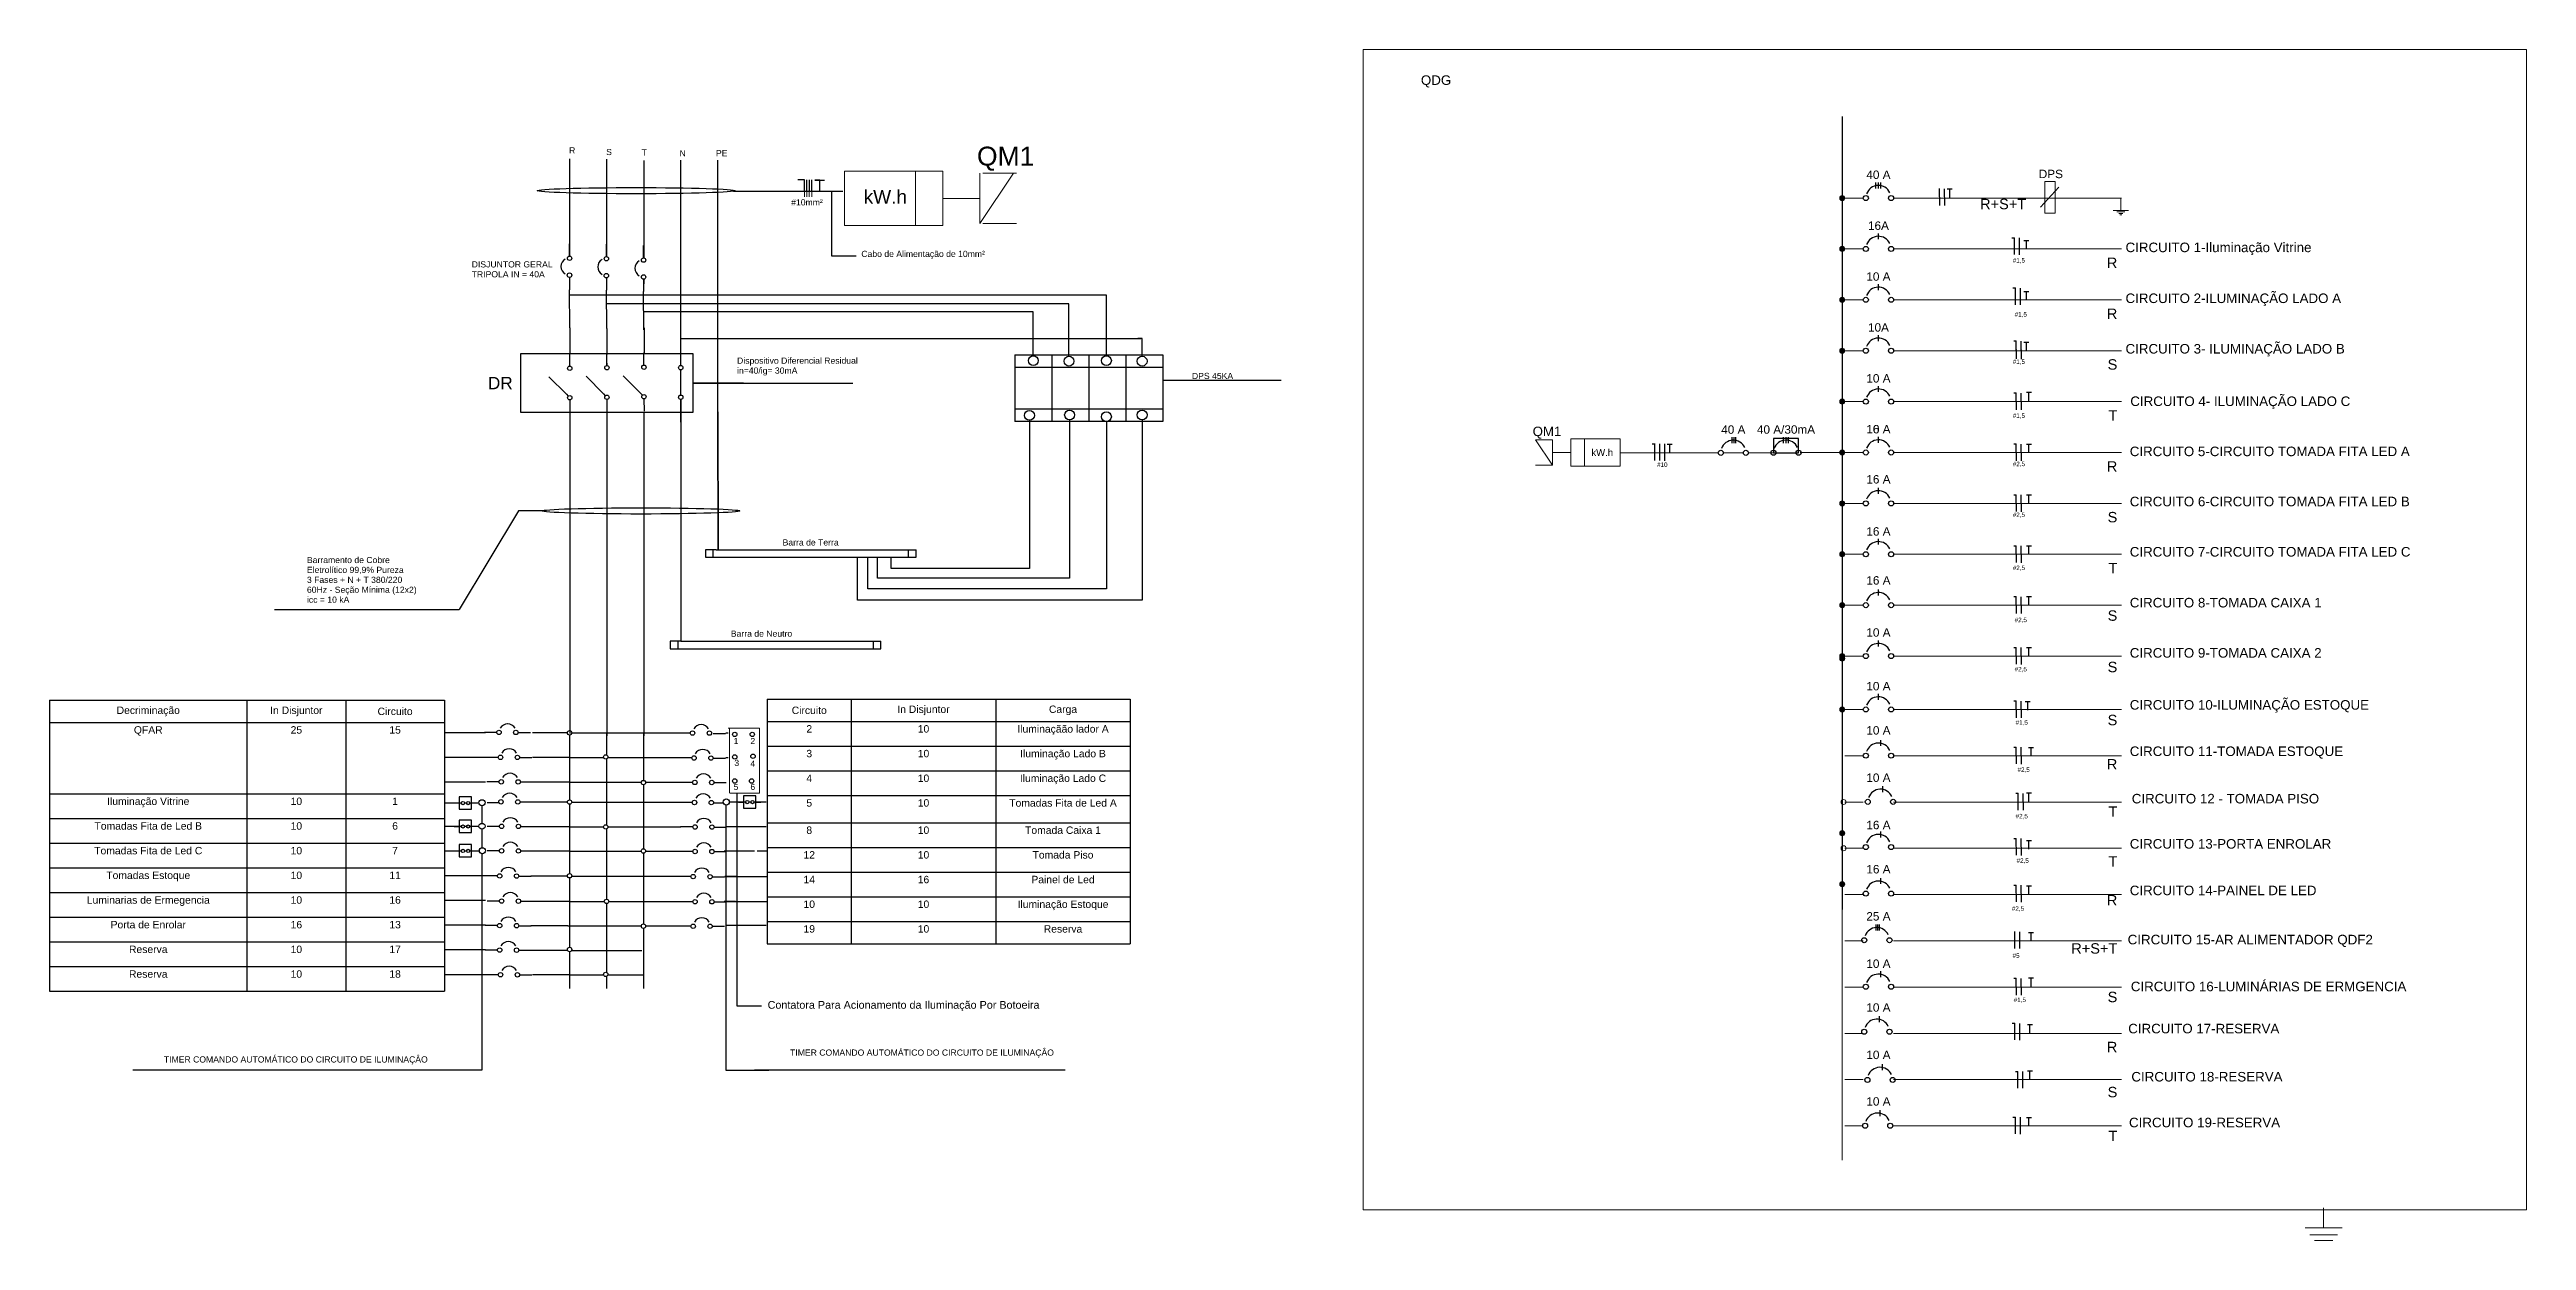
# Model space of a CAD drawing. Header units: millimetres. Extents: x -26 to 31631, y -22 to 25796.
# Drawn here: x 15805 to 16608, y 12820 to 13206 of the extents above; entities that cross this region are included whole.
import ezdxf
from ezdxf import colors
from ezdxf.entities.mleader import LeaderData, LeaderLine
from ezdxf.math import Vec2, Vec3

# ---------------------------------------------------------------- set-up
doc = ezdxf.new("R2010")
doc.units = ezdxf.units.MM
for name, color, linetype, lineweight in [('DI-Barramento', 6, 'Continuous', 30), ('DI-Disjuntor', 1, 'Continuous', 30), ('DI-Linhas do diagrama', 251, 'Continuous', 20), ('DI-Textos do diagrama', 7, 'Continuous', 20), ('DI-Textos do quadro', 7, 'Continuous', 20)]:
    doc.layers.add(name, color=color, linetype=linetype, lineweight=lineweight)
doc.layers.add('P', color=1, linetype='Continuous')
doc.layers.add('TEXTO_CIRCUITO', color=7, linetype='Continuous')
doc.styles.add('ARIAL', font='arial.ttf')
doc.styles.get("Standard").update_dxf_attribs({"font": 'arial.ttf', "height": 1})

msp = doc.modelspace()

# ---------------------------------------------------------------- texts
at = {"layer": 'DI-Textos do diagrama', "line_spacing_factor": 0.798, "style": 'ARIAL'}
for s, insert, char_height, width, attachment_point in [('kW.h', (16068.93, 13155.67), 4.426, 21.2456, 7), ('R+S+T', (16445.74, 13153.81), 3.375, 5.3114, 9), ('R', (16475.29, 13134.79), 3.38, 5.3114, 9), ('R', (16475.29, 13118.29), 3.38, 5.3114, 9), ('S', (16475.29, 13101.8), 3.38, 5.3114, 9), ('T', (16475.29, 13085.3), 3.38, 5.3114, 9), ('kW.h', (16304.82, 13073.88), 2.213, 10.6228, 7), ('R', (16475.29, 13068.8), 3.38, 5.3114, 9), ('S', (16475.29, 13052.3), 3.38, 5.3114, 9), ('T', (16475.29, 13035.8), 3.38, 5.3114, 9), ('S', (16475.29, 13020.4), 3.38, 5.3114, 9), ('S', (16475.29, 13003.72), 3.38, 5.3114, 9), ('S', (16475.29, 12986.53), 3.38, 5.3114, 9), ('R', (16475.29, 12972.24), 3.38, 5.3114, 9), ('T', (16475.29, 12956.89), 3.38, 5.3114, 9), ('T', (16475.29, 12940.71), 3.38, 5.3114, 9), ('R', (16475.29, 12928.16), 3.38, 5.3114, 9), ('R+S+T', (16475.29, 12912.49), 3.375, 5.3114, 9), ('S', (16475.29, 12896.75), 3.38, 5.3114, 9), ('R', (16475.29, 12880.58), 3.38, 5.3114, 9), ('S', (16475.29, 12865.92), 3.38, 5.3114, 9), ('T', (16475.29, 12851.76), 3.38, 5.3114, 9)]:
    msp.add_mtext(s, dxfattribs=dict(at, insert=insert, char_height=char_height, width=width, attachment_point=attachment_point))
at = {"layer": 'DI-Textos do quadro', "char_height": 3.375, "attachment_point": 4}
for s, insert, width in [('{\\H0.91667x;QDG}', (16249.55, 13195.28), 82.1991), ('{\\H0.91667x;CIRCUITO 1-Iluminação Vitrine}', (16477.94, 13141.01), 82.1991), ('{\\H0.91667x;CIRCUITO 2-ILUMINAÇÃO LADO A}', (16477.94, 13124.51), 82.1991), ('{\\H0.91667x;CIRCUITO 3- ILUMINAÇÃO LADO B}', (16477.94, 13108.14), 78.5927), ('{\\H0.91667x;CIRCUITO 4- ILUMINAÇÃO LADO C}', (16479.49, 13091.13), 78.5927), ('{\\H0.91667x;CIRCUITO 5-CIRCUITO TOMADA FITA LED A }', (16479.32, 13075.33), 99.4662), ('{\\H0.91667x;CIRCUITO 6-CIRCUITO TOMADA FITA LED B }', (16479.32, 13059.08), 101.4294), ('{\\H0.91667x;CIRCUITO 7-CIRCUITO TOMADA FITA LED C}', (16479.32, 13042.78), 99.1987), ('{\\H0.91667x;CIRCUITO 8-TOMADA CAIXA 1}', (16479.32, 13026.29), 93.2921), ('{\\H0.91667x;CIRCUITO 9-TOMADA CAIXA 2}', (16479.32, 13010.01), 96.8287), ('{\\H0.91667x;CIRCUITO 10-ILUMINAÇÃO ESTOQUE }', (16479.32, 12992.7), 96.8287), ('{\\H0.91667x;CIRCUITO 11-TOMADA ESTOQUE}', (16479.32, 12977.72), 96.8287), ('{\\H0.91667x;CIRCUITO 12 - TOMADA PISO}', (16479.96, 12962.75), 96.8287), ('{\\H0.91667x;CIRCUITO 13-PORTA ENROLAR}', (16479.32, 12948.1), 96.8287), ('{\\H0.91667x;CIRCUITO 14-PAINEL DE LED}', (16479.32, 12933), 96.8287), ('{\\H0.91667x;CIRCUITO 15-AR ALIMENTADOR QDF2 }', (16478.64, 12916.67), 77.3022), ('{\\H0.91667x;CIRCUITO 16-LUMINÁRIAS DE ERMGENCIA}', (16479.65, 12901.87), 96.8287), ('{\\H0.91667x;CIRCUITO 17-RESERVA}', (16478.81, 12888.22), 96.8287), ('{\\H0.91667x;CIRCUITO 18-RESERVA}', (16479.84, 12872.61), 96.8287), ('{\\H0.91667x;CIRCUITO 19-RESERVA}', (16479.07, 12857.77), 96.8287)]:
    msp.add_mtext(s, dxfattribs=dict(at, insert=insert, width=width))
at = {"layer": 'P'}
for s, height, p in [('R', 2, (15973.47, 13171.92)), ('S', 2, (15985.48, 13171.4)), ('T', 2, (15996.98, 13171.24)), ('N', 2, (16009.26, 13170.99)), ('PE', 2, (16021.08, 13171.02)), ('#10mm²', 2, (16045.45, 13155.09)), ('DISJUNTOR GERAL ', 2, (15941.9, 13134.98)), ('Cabo de Alimentação de 10mm²', 2, (16068.19, 13138.37)), ('TRIPOLA IN = 40A', 2, (15941.9, 13131.77)), ('in=40/ig= 30mA ', 2, (16027.91, 13100.55)), ('Dispositivo Diferencial Residual', 2, (16027.91, 13103.77)), ('DR', 4, (15947.14, 13095.5)), ('DPS 45KA', 2, (16175.35, 13098.81)), ('Barra de Terra', 2, (16042.68, 13044.84)), ('Barramento de Cobre ', 2, (15888.5, 13039.14)), ('Eletrolítico 99,9%%% Pureza', 2, (15888.5, 13035.93)), ('3 Fases + N + T 380/220', 2, (15888.5, 13032.72)), ('60Hz - Seção Mínima (12x2)', 2, (15888.5, 13029.5)), ('icc = 10 kA', 2, (15888.5, 13026.29)), ('Barra de Neutro', 2, (16025.9, 13015.28)), ('1', 2, (16026.79, 12980.45)), ('2', 2, (16032.23, 12980.45)), ('3', 2, (16027.03, 12973.37)), ('4', 2, (16032.23, 12973.13)), ('5', 2, (16026.79, 12965.58)), ('6', 2, (16032.23, 12965.58)), ('TIMER COMANDO AUTOMÁTICO DO CIRCUITO DE ILUMINAÇÂO ', 2, (15842.14, 12877.24)), ('TIMER COMANDO AUTOMÁTICO DO CIRCUITO DE ILUMINAÇÂO ', 2, (16045.1, 12879.46))]:
    msp.add_text(s, height=height, dxfattribs=at).set_placement(p)
at = {"layer": 'TEXTO_CIRCUITO', "line_spacing_factor": 0.798, "style": 'ARIAL'}
for s, insert, char_height, width, attachment_point in [('QM1', (16105.68, 13166.32), 6.136, 22.0879, 7), ('40 A', (16397.86, 13163.63), 2.727, 13.0891, 8), ('DPS', (16453.74, 13163.89), 2.727, 13.0891, 8), ('16A', (16397.86, 13147.13), 2.727, 13.0891, 8), ('10 A', (16397.86, 13130.63), 2.727, 13.0891, 8), ('10A', (16397.86, 13114.13), 2.727, 13.0891, 8), ('10 A', (16397.86, 13097.63), 2.727, 13.0891, 8), ('QM1', (16285.79, 13079.46), 3.068, 11.0439, 7), ('40 A', (16350.82, 13081.02), 2.727, 13.0891, 8), ('40 A/30mA', (16367.9, 13081.04), 2.727, 21.7832, 8), ('10 A', (16397.86, 13081.14), 2.727, 13.0891, 8), ('16 A', (16397.86, 13081.14), 2.727, 13.0891, 8), ('16 A', (16397.86, 13064.9), 2.727, 13.0891, 8), ('16 A', (16397.86, 13048.01), 2.727, 13.0891, 8), ('16 A', (16397.86, 13032.13), 2.727, 13.0891, 8), ('10 A', (16397.86, 13015.24), 2.727, 13.0891, 8), ('10 A', (16397.86, 12997.84), 2.727, 13.0891, 8), ('10 A', (16397.86, 12983.51), 2.727, 13.0891, 8), ('10 A', (16397.86, 12968.18), 2.727, 13.0891, 8), ('16 A', (16397.86, 12952.83), 2.727, 13.0891, 8), ('16 A', (16397.86, 12938.5), 2.727, 13.0891, 8), ('25 A', (16397.86, 12923.23), 2.727, 13.0891, 8), ('10 A', (16397.86, 12907.88), 2.727, 13.0891, 8), ('10 A', (16397.86, 12893.67), 2.727, 13.0891, 8), ('10 A', (16397.86, 12878.32), 2.727, 13.0891, 8), ('10 A', (16397.86, 12863.22), 2.727, 13.0891, 8)]:
    msp.add_mtext(s, dxfattribs=dict(at, insert=insert, char_height=char_height, width=width, attachment_point=attachment_point))
at = {"layer": 'TEXTO_CIRCUITO', "char_height": 1.454, "width": 10.526, "attachment_point": 8, "rotation": 0.22012, "line_spacing_factor": 0.798, "style": 'ARIAL'}
for s, insert in [('#1,5', (16443.39, 13136.28)), ('#1,5', (16444, 13118.78)), ('#1,5', (16443.39, 13103.43)), ('#1,5', (16443.39, 13085.94)), ('#10', (16327.81, 13070.29)), ('#2,5', (16443.39, 13070.29)), ('#2,5', (16443.39, 13053.79)), ('#2,5', (16443.39, 13036.6)), ('#2,5', (16444, 13019.72)), ('#2,5', (16444, 13003.75)), ('#1,5', (16444.31, 12986.49)), ('#2,5', (16444.93, 12971.16)), ('#2,5', (16444.31, 12956.12)), ('#2,5', (16444.62, 12941.69)), ('#2,5', (16443.08, 12926.17)), ('#5', (16442.47, 12911.13)), ('#1,5', (16443.7, 12896.57))]:
    msp.add_mtext(s, dxfattribs=dict(at, insert=insert))

# ---------------------------------------------------------------- blocks, each defined once
blk = doc.blocks.new('*T71')
at = {"layer": 'P', "color": 0, "linetype": 'ByBlock', "lineweight": -2, "transparency": 16777216}
for p, q in [((0, 0), (117.65, 0)), ((0, 0), (0, -79.24)), ((27.2, 0), (27.2, -79.24)), ((74.05, 0), (74.05, -79.24)), ((117.65, 0), (117.65, -79.24)), ((0, -7.2), (117.65, -7.2)), ((0, -15.2), (117.65, -15.2)), ((0, -23.2), (117.65, -23.2)), ((0, -31.2), (117.65, -31.2)), ((0, -40.04), (117.65, -40.04)), ((0, -48.04), (117.65, -48.04)), ((0, -56.04), (117.65, -56.04)), ((0, -64.04), (117.65, -64.04)), ((0, -72.04), (117.65, -72.04)), ((0, -79.24), (117.65, -79.24))]:
    blk.add_line(p, q, dxfattribs=at)
at = {"layer": 'P', "color": 0, "transparency": 16777216, "char_height": 2.4}
for s, insert, width, attachment_point in [('Circuito', (13.6, -3.6), 24.8017, 5), ('In Disjuntor', (50.63, -3.6), 44.4517, 5), ('Carga', (95.85, -3.6), 41.192, 5), ('2', (13.6, -8.4), 24.8017, 2), ('10', (50.63, -8.4), 44.4517, 2), ('Iluminaçãão lador A', (95.85, -8.4), 41.192, 2), ('3', (13.6, -16.4), 24.8017, 2), ('10', (50.63, -16.4), 44.4517, 2), ('Iluminação Lado B^J', (95.85, -16.4), 41.192, 2), ('4', (13.6, -24.4), 24.8017, 2), ('10', (50.63, -24.4), 44.4517, 2), ('Iluminação Lado C^J', (95.85, -24.4), 41.192, 2), ('5', (13.6, -32.4), 24.8017, 2), ('10', (50.63, -32.4), 44.4517, 2), ('Tomadas Fita de Led A^J', (95.85, -32.4), 41.192, 2), ('8', (13.6, -41.24), 24.8017, 2), ('10', (50.63, -41.24), 44.4517, 2), ('Tomada Caixa 1^J', (95.85, -41.24), 41.192, 2), ('12', (13.6, -49.24), 24.8017, 2), ('10', (50.63, -49.24), 44.4517, 2), ('Tomada Piso^J', (95.85, -49.24), 41.192, 2), ('14', (13.6, -57.24), 24.8017, 2), ('16', (50.63, -57.24), 44.4517, 2), ('Painel de Led^J', (95.85, -57.24), 41.192, 2), ('10', (13.6, -65.24), 24.8017, 2), ('10', (50.63, -65.24), 44.4517, 2), ('Iluminação Estoque', (95.85, -65.24), 41.192, 2), ('19', (13.6, -73.24), 24.8017, 2), ('10', (50.63, -73.24), 44.4517, 2), ('Reserva^J', (95.85, -73.24), 41.192, 2)]:
    blk.add_mtext(s, dxfattribs=dict(at, insert=insert, width=width, attachment_point=attachment_point))
blk = doc.blocks.new('*T72')
at = {"layer": 'P', "color": 0, "linetype": 'ByBlock', "lineweight": -2, "transparency": 16777216}
for p, q in [((0, 0), (128, 0)), ((0, 0), (0, -94.33)), ((64, 0), (64, -94.33)), ((96, 0), (96, -94.33)), ((128, 0), (128, -94.33)), ((0, -7.2), (128, -7.2)), ((0, -30.33), (128, -30.33)), ((0, -38.33), (128, -38.33)), ((0, -46.33), (128, -46.33)), ((0, -54.33), (128, -54.33)), ((0, -62.33), (128, -62.33)), ((0, -70.33), (128, -70.33)), ((0, -78.33), (128, -78.33)), ((0, -86.33), (128, -86.33)), ((0, -94.33), (128, -94.33))]:
    blk.add_line(p, q, dxfattribs=at)
at = {"layer": 'P', "color": 0, "transparency": 16777216, "char_height": 2.4}
for s, insert, width, attachment_point in [('Decriminação', (32, -3.6), 61.6, 5), ('In Disjuntor', (80, -3.6), 29.6, 5), ('Circuito', (112, -3.6), 29.6, 5), ('QFAR', (32, -8.4), 61.6, 2), ('25', (80, -8.4), 29.6, 2), ('15', (112, -8.4), 29.6, 2), ('Iluminação Vitrine', (32, -31.53), 61.6, 2), ('10', (80, -31.53), 29.6, 2), ('1', (112, -31.53), 29.6, 2), ('Tomadas Fita de Led B^J', (32, -39.53), 61.6, 2), ('10', (80, -39.53), 29.6, 2), ('6', (112, -39.53), 29.6, 2), ('Tomadas Fita de Led C^J', (32, -47.53), 61.6, 2), ('10', (80, -47.53), 29.6, 2), ('7', (112, -47.53), 29.6, 2), ('Tomadas Estoque^J', (32, -55.53), 61.6, 2), ('10', (80, -55.53), 29.6, 2), ('11', (112, -55.53), 29.6, 2), ('Luminarias de Ermegencia ^J', (32, -63.53), 61.6, 2), ('10', (80, -63.53), 29.6, 2), ('16', (112, -63.53), 29.6, 2), ('Porta de Enrolar^J', (32, -71.53), 61.6, 2), ('16', (80, -71.53), 29.6, 2), ('13', (112, -71.53), 29.6, 2), ('Reserva^J', (32, -79.53), 61.6, 2), ('10', (80, -79.53), 29.6, 2), ('17', (112, -79.53), 29.6, 2), ('Reserva ', (32, -87.53), 61.6, 2), ('10', (80, -87.53), 29.6, 2), ('18', (112, -87.53), 29.6, 2)]:
    blk.add_mtext(s, dxfattribs=dict(at, insert=insert, width=width, attachment_point=attachment_point))
blk = doc.blocks.new('_None')

# ---------------------------------------------------------------- linework, layer by layer
at = {"color": 2, "lineweight": 5}
for p, q in [((16607.9, 13205.62), (16230.84, 13205.62)), ((16230.84, 12829.47), (16230.84, 13205.62)), ((16607.9, 12829.47), (16607.9, 13205.62)), ((16230.84, 12829.47), (16607.9, 12829.47)), ((16542.16, 12830.1), (16542.16, 12829.64))]:
    msp.add_line(p, q, dxfattribs=at)
at = {"lineweight": 5}
for p, q in [((16024.98, 12985.59), (16035.14, 12985.59)), ((16025.45, 12985.59), (16025.45, 12967.18)), ((16035.14, 12985.59), (16035.14, 12967.18)), ((16025.45, 12964.58), (16025.45, 12967.18)), ((16035.14, 12964.58), (16035.14, 12967.18)), ((16025.69, 12964.58), (16035.14, 12964.58))]:
    msp.add_line(p, q, dxfattribs=at)
at = {"color": 0, "lineweight": 5}
for p, q in [((16542.16, 12829.64), (16542.16, 12823.65)), ((16542.16, 12823.65), (16536.16, 12823.65)), ((16536.16, 12823.65), (16542.16, 12823.65)), ((16542.16, 12821.35), (16537.66, 12821.35)), ((16542.16, 12823.65), (16548.16, 12823.65)), ((16548.16, 12823.65), (16542.16, 12823.65)), ((16542.16, 12821.35), (16546.66, 12821.35)), ((16546.66, 12821.35), (16542.16, 12821.35)), ((16542.16, 12819.55), (16539.16, 12819.55)), ((16539.16, 12819.55), (16542.16, 12819.55)), ((16542.16, 12819.55), (16542.16, 12819.55)), ((16542.16, 12819.55), (16545.16, 12819.55)), ((16545.16, 12819.55), (16542.16, 12819.55))]:
    msp.add_line(p, q, dxfattribs=at)
at = {"layer": 'DI-Barramento', "linetype": 'Continuous'}
for p, q in [((16386.14, 13183.92), (16386.14, 13008.18)), ((16386.14, 13009), (16386.14, 12982.9)), ((16386.14, 12982.9), (16386.14, 12926.79))]:
    msp.add_line(p, q, dxfattribs=at)
at = {"layer": 'DI-Barramento', "lineweight": 5}
msp.add_line((16386.14, 12926.79), (16386.14, 12845.58), dxfattribs=at)
at = {"layer": 'DI-Disjuntor', "linetype": 'Continuous'}
for p, q in [((16397.04, 13160.62), (16397.04, 13162.53)), ((16397.86, 13160.62), (16397.86, 13162.53)), ((16398.61, 13160.62), (16398.61, 13162.53)), ((16397.86, 13144.12), (16397.86, 13146.03)), ((16397.86, 13127.62), (16397.86, 13129.53)), ((16397.86, 13111.13), (16397.86, 13113.04)), ((16397.86, 13094.63), (16397.86, 13096.54)), ((16350.49, 13078.01), (16350.49, 13079.92)), ((16351.13, 13078.01), (16351.13, 13079.92)), ((16351.64, 13078.01), (16351.64, 13079.92)), ((16367.09, 13078.04), (16367.09, 13079.95)), ((16367.9, 13078.04), (16367.9, 13079.95)), ((16368.72, 13078.04), (16368.72, 13079.95)), ((16397.86, 13078.13), (16397.86, 13080.04)), ((16397.86, 13061.63), (16397.86, 13063.54)), ((16397.86, 13045.14), (16397.86, 13047.04)), ((16397.86, 13028.64), (16397.86, 13030.55)), ((16397.86, 13012.14), (16397.86, 13014.05)), ((16397.86, 12994.82), (16397.86, 12996.73)), ((16398.68, 12979.85), (16398.68, 12981.76)), ((16399.32, 12964.88), (16399.32, 12966.79)), ((16398.68, 12950.22), (16398.68, 12952.13)), ((16398.68, 12935.12), (16398.68, 12937.03)), ((16397.17, 12920.03), (16397.17, 12921.94)), ((16397.67, 12920.03), (16397.67, 12921.94)), ((16398.17, 12920.03), (16398.17, 12921.94)), ((16398.68, 12904.93), (16398.68, 12906.84)), ((16398.17, 12890.35), (16398.17, 12892.25)), ((16399.19, 12874.74), (16399.19, 12876.65)), ((16398.43, 12859.9), (16398.43, 12861.8))]:
    msp.add_line(p, q, dxfattribs=at)
at = {"layer": 'DI-Disjuntor'}
msp.add_lwpolyline([(16363.81, 13074.9), (16371.99, 13074.9), (16371.99, 13079.5), (16363.81, 13079.5)], close=True, dxfattribs=at)
at = {"layer": 'DI-Disjuntor', "linetype": 'Continuous'}
for centre in [(16393.77, 13157.48), (16401.95, 13157.48), (16393.77, 13140.99), (16401.95, 13140.99), (16393.77, 13124.49), (16401.95, 13124.49), (16393.77, 13107.99), (16401.95, 13107.99), (16393.77, 13091.49), (16401.95, 13091.49), (16346.73, 13074.88), (16354.91, 13074.88), (16363.81, 13074.9), (16371.99, 13074.9), (16393.77, 13074.99), (16401.95, 13074.99), (16393.77, 13058.5), (16401.95, 13058.5), (16393.77, 13042), (16401.95, 13042), (16393.77, 13025.5), (16401.95, 13025.5), (16393.77, 13009), (16401.95, 13009), (16393.77, 12991.69), (16401.95, 12991.69), (16393.77, 12976.71), (16401.95, 12976.71), (16394.41, 12961.74), (16402.59, 12961.74), (16393.77, 12947.09), (16401.95, 12947.09), (16393.77, 12931.99), (16401.95, 12931.99), (16393.26, 12916.89), (16401.44, 12916.89), (16393.77, 12901.79), (16401.95, 12901.79), (16393.26, 12887.21), (16401.44, 12887.21), (16394.29, 12871.6), (16402.47, 12871.6), (16393.52, 12856.76), (16401.7, 12856.76)]:
    msp.add_circle(centre, 0.818, dxfattribs=at)
for centre in [(16397.86, 13157.48), (16397.86, 13140.99), (16397.86, 13124.49), (16397.86, 13107.99), (16397.86, 13091.49), (16350.82, 13074.88), (16367.9, 13074.9), (16397.86, 13074.99), (16397.86, 13058.5), (16397.86, 13042), (16397.86, 13025.5), (16397.86, 13009), (16397.86, 12991.69), (16397.86, 12976.71), (16398.5, 12961.74), (16397.86, 12947.09), (16397.86, 12931.99), (16397.35, 12916.89), (16397.86, 12901.79), (16397.35, 12887.21), (16398.38, 12871.6), (16397.61, 12856.76)]:
    msp.add_arc(centre, 4.09, 25, 160, dxfattribs=at)
at = {"layer": 'DI-Linhas do diagrama', "linetype": 'Continuous'}
for p, q in [((16085.79, 13148.53), (16085.79, 13166.23)), ((16106.65, 13149.2), (16106.65, 13165.56)), ((16106.65, 13149.2), (16117.55, 13165.56)), ((16118.44, 13165.56), (16107.53, 13165.56)), ((16106.65, 13157.38), (16094.65, 13157.38)), ((16386.96, 13157.48), (16392.95, 13157.48)), ((16402.77, 13157.48), (16428.05, 13157.48)), ((16428.05, 13157.48), (16476.63, 13157.48)), ((16107.53, 13149.2), (16118.44, 13149.2)), ((16386.96, 13140.99), (16392.95, 13140.99)), ((16402.77, 13140.99), (16428.05, 13140.99)), ((16428.05, 13140.99), (16476.63, 13140.99)), ((16386.96, 13124.49), (16392.95, 13124.49)), ((16402.77, 13124.49), (16428.05, 13124.49)), ((16428.05, 13124.49), (16476.63, 13124.49)), ((16386.96, 13107.99), (16392.95, 13107.99)), ((16402.77, 13107.99), (16428.05, 13107.99)), ((16428.05, 13107.99), (16476.63, 13107.99)), ((16386.96, 13091.49), (16392.95, 13091.49)), ((16402.77, 13091.49), (16428.05, 13091.49)), ((16428.05, 13091.49), (16476.63, 13091.49)), ((16292.17, 13079.08), (16286.71, 13079.08)), ((16292.17, 13070.9), (16286.71, 13079.08)), ((16292.17, 13070.9), (16292.17, 13079.08)), ((16302.59, 13070.57), (16302.59, 13079.42)), ((16286.71, 13070.9), (16292.17, 13070.9)), ((16292.17, 13074.99), (16298.17, 13074.99)), ((16372.5, 13074.99), (16386.14, 13074.99)), ((16386.96, 13074.99), (16392.95, 13074.99)), ((16402.77, 13074.99), (16428.05, 13074.99)), ((16428.05, 13074.99), (16476.63, 13074.99)), ((16386.96, 13058.5), (16392.95, 13058.5)), ((16402.77, 13058.5), (16428.05, 13058.5)), ((16428.05, 13058.5), (16476.63, 13058.5)), ((16386.96, 13042), (16392.95, 13042)), ((16402.77, 13042), (16428.05, 13042)), ((16428.05, 13042), (16476.63, 13042)), ((16386.96, 13025.5), (16392.95, 13025.5)), ((16402.77, 13025.5), (16428.05, 13025.5)), ((16428.05, 13025.5), (16476.63, 13025.5)), ((16386.96, 13009), (16392.95, 13009)), ((16402.77, 13009), (16428.05, 13009)), ((16428.05, 13009), (16476.63, 13009)), ((16386.96, 12991.69), (16392.95, 12991.69)), ((16386.96, 12991.69), (16392.96, 12991.69)), ((16402.77, 12991.69), (16428.05, 12991.69)), ((16428.05, 12991.69), (16476.64, 12991.69)), ((16386.96, 12976.69), (16392.96, 12976.69)), ((16386.96, 12976.69), (16392.96, 12976.69)), ((16386.96, 12976.69), (16392.96, 12976.69)), ((16402.77, 12976.69), (16428.05, 12976.69)), ((16428.05, 12976.69), (16476.64, 12976.69)), ((16386.96, 12961.69), (16392.96, 12961.69)), ((16402.77, 12961.69), (16428.05, 12961.69)), ((16428.05, 12961.69), (16476.64, 12961.69)), ((16386.96, 12946.69), (16392.96, 12946.69)), ((16402.77, 12946.69), (16428.05, 12946.69)), ((16428.05, 12946.69), (16476.64, 12946.69)), ((16386.96, 12931.69), (16392.96, 12931.69)), ((16386.96, 12931.69), (16392.96, 12931.69)), ((16402.77, 12931.69), (16428.05, 12931.69)), ((16428.05, 12931.69), (16476.64, 12931.69)), ((16386.96, 12916.69), (16392.96, 12916.69)), ((16402.77, 12916.69), (16428.05, 12916.69)), ((16428.05, 12916.69), (16476.64, 12916.69)), ((16386.96, 12901.69), (16392.96, 12901.69)), ((16402.77, 12901.69), (16428.05, 12901.69)), ((16428.05, 12901.69), (16476.64, 12901.69)), ((16386.96, 12886.69), (16392.96, 12886.69)), ((16402.77, 12886.69), (16428.05, 12886.69)), ((16428.05, 12886.69), (16476.64, 12886.69)), ((16386.96, 12871.69), (16392.96, 12871.69)), ((16402.77, 12871.69), (16428.05, 12871.69)), ((16428.05, 12871.69), (16476.64, 12871.69)), ((16386.96, 12856.69), (16392.96, 12856.69)), ((16402.77, 12856.69), (16428.05, 12856.69)), ((16428.05, 12856.69), (16476.64, 12856.69))]:
    msp.add_line(p, q, dxfattribs=at)
at = {"layer": 'DI-Linhas do diagrama', "lineweight": 5}
for p, q in [((16345.92, 13074.9), (16314.1, 13074.9)), ((16354.1, 13074.9), (16347.55, 13074.9)), ((16363.81, 13074.9), (16355.73, 13074.9))]:
    msp.add_line(p, q, dxfattribs=at)
at = {"layer": 'DI-Linhas do diagrama', "linetype": 'Continuous'}
for points in [[(16094.65, 13148.53), (16094.65, 13166.23), (16062.78, 13166.23), (16062.78, 13148.53), (16094.65, 13148.53)], [(16298.17, 13070.57), (16298.17, 13079.42), (16314.1, 13079.42), (16314.1, 13070.57), (16298.17, 13070.57)]]:
    msp.add_lwpolyline(points, close=True, dxfattribs=at)
at = {"layer": 'DI-Linhas do diagrama', "linetype": 'Continuous', "const_width": 0.818}
for points in [[(16386.55, 13157.48, 1), (16385.73, 13157.48, 1)], [(16386.55, 13140.99, 1), (16385.73, 13140.99, 1)], [(16386.55, 13124.49, 1), (16385.73, 13124.49, 1)], [(16386.55, 13107.99, 1), (16385.73, 13107.99, 1)], [(16386.55, 13091.49, 1), (16385.73, 13091.49, 1)], [(16386.55, 13074.99, 1), (16385.73, 13074.99, 1)], [(16386.55, 13058.5, 1), (16385.73, 13058.5, 1)], [(16386.55, 13042, 1), (16385.73, 13042, 1)], [(16386.55, 13025.5, 1), (16385.73, 13025.5, 1)], [(16386.55, 13009, 1), (16385.73, 13009, 1)], [(16386.55, 13008.18, 1), (16385.73, 13008.18, 1)], [(16386.55, 12991.69, 1), (16385.73, 12991.69, 1)], [(16386.55, 12951.54, 1), (16385.73, 12951.54, 1)], [(16386.55, 12935.04, 1), (16385.73, 12935.04, 1)]]:
    msp.add_lwpolyline(points, format="xyb", close=True, dxfattribs=at)
at = {"layer": 'DI-Linhas do diagrama', "linetype": 'Continuous'}
for centre in [(16386.14, 13157.48), (16386.14, 13140.99), (16386.14, 13124.49), (16386.14, 13107.99), (16386.14, 13091.49), (16386.14, 13074.99), (16386.14, 13058.5), (16386.14, 13042), (16386.14, 13025.5), (16386.14, 13009), (16386.14, 13008.18), (16386.14, 12991.69), (16386.55, 12961.69), (16386.14, 12951.54), (16386.55, 12946.69), (16386.14, 12935.04)]:
    msp.add_circle(centre, 0.818, dxfattribs=at)
at = {"layer": 'DI-Textos do diagrama'}
msp.add_line((16450.39, 13154.49), (16456.36, 13160.99), dxfattribs=at)
at = {"layer": 'DI-Textos do diagrama', "linetype": 'Continuous'}
for p, q in [((16473.92, 13153.49), (16478.94, 13153.49)), ((16475.17, 13152.99), (16477.68, 13152.99)), ((16475.8, 13152.49), (16477.05, 13152.49)), ((16476.11, 13151.99), (16476.74, 13151.99)), ((16476.43, 13157.51), (16476.43, 13153.49))]:
    msp.add_line(p, q, dxfattribs=at)
at = {"layer": 'DI-Textos do diagrama'}
msp.add_lwpolyline([(16451.81, 13162.85), (16455.09, 13162.85), (16455.09, 13152.6), (16451.81, 13152.6)], close=True, dxfattribs=at)
at = {"layer": 'P'}
for p, q in [((15973.75, 13138.64), (15973.75, 13170.24)), ((15985.69, 13138.49), (15985.69, 13170.09)), ((15997.75, 13138.04), (15997.75, 13169.65)), ((16009.68, 13129.79), (16009.68, 13169.79)), ((16021.73, 13129.79), (16021.73, 13169.79)), ((16026.77, 13159.7), (16062.16, 13159.7)), ((16049.78, 13163.43), (16047.63, 13163.43)), ((16049.78, 13159.85), (16049.78, 13163.43)), ((16050.58, 13159.85), (16050.58, 13163.43)), ((16051.38, 13159.85), (16051.38, 13163.43)), ((16052.18, 13159.85), (16052.18, 13163.43)), ((16054.69, 13163.3), (16053.09, 13163.3)), ((16053.09, 13163.3), (16054.69, 13163.3)), ((16054.69, 13159.7), (16054.69, 13163.3)), ((16054.69, 13163.3), (16056.29, 13163.3)), ((15973.73, 13115.36), (15973.6, 13127.77)), ((15973.75, 13130.24), (15973.75, 13131.79)), ((15985.68, 13115.2), (15985.54, 13127.62)), ((15985.69, 13130.09), (15985.69, 13131.63)), ((15997.73, 13114.76), (15997.6, 13127.17)), ((15997.75, 13129.65), (15997.75, 13131.19)), ((16009.68, 13103.2), (16009.68, 13129.79)), ((16021.73, 13088.16), (16021.73, 13129.79)), ((16147.63, 13126.02), (15973.6, 13126.02)), ((16135.5, 13123.15), (15985.48, 13123.15)), ((16001.41, 13120.54), (15997.75, 13120.54)), ((16123.92, 13120.54), (16001.41, 13120.54)), ((16123.92, 13106.38), (16123.92, 13120.54)), ((16135.5, 13106.2), (16135.5, 13123.15)), ((16147.63, 13106.38), (16147.63, 13126.02)), ((15973.73, 13115.36), (15973.73, 13106.97)), ((15985.68, 13115.2), (15985.68, 13106.81)), ((15997.77, 13115.36), (15997.77, 13106.97)), ((16009.76, 13111.96), (16158.83, 13111.96)), ((16159.21, 13111.96), (16157.78, 13111.96)), ((16159.21, 13106.2), (16159.21, 13111.96)), ((15973.69, 13107), (15957.69, 13107)), ((15957.69, 13107), (15957.69, 13088.02)), ((16013.73, 13107), (15973.69, 13107)), ((15985.71, 13103.19), (15985.71, 13103.95)), ((15985.71, 13103.95), (15985.71, 13103.19)), ((15997.69, 13107.29), (15997.69, 13107.29)), ((16009.57, 13106.16), (16009.57, 13103.2)), ((16009.68, 13103.2), (16009.68, 13103.96)), ((16013.73, 13088.02), (16013.73, 13107)), ((16117.91, 13106.67), (16117.91, 13085)), ((16117.91, 13106.67), (16165.91, 13106.67)), ((16117.91, 13102.67), (16165.91, 13102.67)), ((16129.91, 13106.67), (16129.91, 13085)), ((16141.91, 13106.67), (16141.91, 13085)), ((16153.91, 13106.67), (16153.91, 13085)), ((16165.91, 13106.67), (16165.91, 13085)), ((15966.94, 13099.54), (15972.58, 13093.86)), ((15978.95, 13099.72), (15984.58, 13094.05)), ((15990.98, 13099.88), (15996.61, 13094.21)), ((15996.61, 13094.21), (15997.24, 13093.57)), ((16009.57, 13101.79), (16009.57, 13093.62)), ((16029.97, 13097.51), (16013.7, 13097.51)), ((16013.7, 13097.51), (16038.69, 13097.51)), ((16029.97, 13097.51), (16029.97, 13097.51)), ((16038.69, 13097.51), (16065.45, 13097.51)), ((16165.9, 13098.39), (16204.31, 13098.39)), ((15957.69, 13088.02), (16013.73, 13088.02)), ((15972.58, 13093.86), (15973.2, 13093.23)), ((15973.73, 13088.16), (15973.73, 12983.88)), ((15984.58, 13094.05), (15985.21, 13093.41)), ((15985.73, 13088.16), (15985.73, 12983.18)), ((15997.73, 13088.16), (15997.73, 12983.18)), ((15997.77, 13088.22), (15997.77, 13088.22)), ((16009.57, 13092.22), (16009.57, 13084.77)), ((16009.73, 13088.16), (16009.73, 13013.78)), ((16021.78, 13043.42), (16021.73, 13088.16)), ((16021.73, 13088.16), (16021.78, 13043.42)), ((16165.91, 13089), (16117.91, 13089)), ((16165.91, 13085), (16117.91, 13085)), ((16122.69, 13085.42), (16122.69, 13037.34)), ((16135.68, 13085.55), (16135.68, 13034.21)), ((16147.63, 13085), (16147.63, 13030.82)), ((16159.21, 13085.55), (16159.21, 13027.17)), ((15957.04, 13056.1), (15937.85, 13024.13)), ((15965.72, 13056.1), (15957.04, 13056.1)), ((16021.09, 13043.42), (16017.65, 13043.42)), ((16017.65, 13043.42), (16017.65, 13041.01)), ((16017.65, 13041.01), (16085.93, 13041.01)), ((16020.05, 13043.42), (16020.05, 13041.01)), ((16021.09, 13043.42), (16085.93, 13043.42)), ((16066.93, 13027.17), (16066.93, 13040.99)), ((16070.33, 13030.82), (16070.33, 13040.99)), ((16073.46, 13034.21), (16073.46, 13040.99)), ((16077.9, 13037.34), (16077.9, 13040.99)), ((16083.53, 13041.01), (16083.53, 13043.42)), ((16085.93, 13041.01), (16085.93, 13043.42)), ((16147.63, 13030.82), (16070.33, 13030.82)), ((16135.68, 13034.21), (16073.46, 13034.21)), ((16122.69, 13037.34), (16077.9, 13037.34)), ((15877.99, 13024.13), (15937.85, 13024.13)), ((16159.21, 13027.17), (16066.93, 13027.17)), ((16009.71, 13013.78), (16006.27, 13013.78)), ((16006.27, 13013.78), (16006.27, 13011.37)), ((16006.27, 13011.37), (16074.55, 13011.37)), ((16008.67, 13013.78), (16008.67, 13011.37)), ((16009.71, 13013.78), (16074.55, 13013.78)), ((16072.15, 13011.37), (16072.15, 13013.78)), ((16074.55, 13011.37), (16074.55, 13013.78)), ((15945.23, 12960.47), (15945.23, 12954.46)), ((16020.17, 12961.41), (16023.42, 12961.41)), ((16024.27, 12960.7), (16024.27, 12874.81)), ((16026.53, 12961.69), (16025.26, 12961.69)), ((15945.23, 12952.87), (15945.23, 12946.86)), ((15945.23, 12944.91), (15945.23, 12874.81)), ((15927.22, 12874.81), (15832.02, 12874.81)), ((15945.23, 12874.81), (15927.22, 12874.81)), ((16024.27, 12874.81), (16038.26, 12874.81)), ((16033.61, 12874.84), (16104.2, 12874.84)), ((16104.2, 12874.84), (16134.27, 12874.84))]:
    msp.add_line(p, q, dxfattribs=at)
at = {"layer": 'P', "linetype": 'Continuous', "lineweight": 5}
for p, q in [((16049.74, 13159.85), (16049.74, 13157.85)), ((16050.58, 13159.85), (16050.58, 13157.85)), ((16051.33, 13159.85), (16051.33, 13157.85)), ((16052.18, 13159.85), (16052.18, 13157.85))]:
    msp.add_line(p, q, dxfattribs=at)
at = {"layer": 'P', "color": 0}
for p, q in [((15973.61, 13138.65), (15973.61, 13142.65)), ((15985.55, 13138.5), (15985.55, 13142.5)), ((15997.61, 13138.06), (15997.61, 13142.06)), ((15973.6, 13131.77), (15973.6, 13127.77)), ((15985.54, 13131.62), (15985.54, 13127.62)), ((15997.6, 13131.17), (15997.6, 13127.17)), ((15973.7, 13103), (15973.69, 13107)), ((15985.7, 13103.19), (15985.7, 13107.19)), ((15997.73, 13103.35), (15997.73, 13107.35)), ((15973.7, 13092.02), (15973.71, 13088.02)), ((15985.71, 13092.2), (15985.72, 13088.2)), ((15997.74, 13092.36), (15997.75, 13088.36)), ((16009.68, 13092.22), (16009.69, 13088.22))]:
    msp.add_line(p, q, dxfattribs=at)
at = {"layer": 'P', "color": 1}
for p, q in [((15946.39, 12984.13), (15933.29, 12984.13)), ((15950.04, 12984.25), (15946.04, 12984.25)), ((15953.57, 12987.02), (15953.52, 12987.02)), ((15953.52, 12987.02), (15953.52, 12987.02)), ((15956.92, 12984.23), (15960.92, 12984.23)), ((15972.94, 12984.12), (15961.59, 12984.12)), ((15965.59, 12984.12), (15965.59, 12984.12)), ((15973.59, 12983.41), (15973.59, 12962.37)), ((15974.36, 12984.12), (15997.59, 12984.12)), ((15985.59, 12984.12), (15985.59, 12976.96)), ((15997.59, 12984.12), (16009.59, 12984.12)), ((15997.59, 12984.12), (15997.59, 12968.71)), ((16012.76, 12984.04), (16008.76, 12984.04)), ((16020.13, 12983.9), (16024.13, 12983.9)), ((16024.98, 12983.98), (16024.28, 12983.98)), ((15946.39, 12976.13), (15933.29, 12976.13)), ((15950.53, 12976.17), (15946.53, 12976.17)), ((15957.41, 12976.16), (15961.41, 12976.16)), ((15973.59, 12976.12), (15961.59, 12976.12)), ((15973.59, 12976.12), (15984.67, 12976.12)), ((15985.59, 12975.62), (15985.59, 12954.29)), ((15986.05, 12976.12), (15997.59, 12976.12)), ((15997.59, 12976.12), (16009.59, 12976.12)), ((16013.25, 12975.96), (16009.25, 12975.96)), ((16020.13, 12975.95), (16024.13, 12975.95)), ((16024.98, 12976.03), (16024.28, 12976.03)), ((15946.39, 12968.13), (15933.29, 12968.13)), ((15950.79, 12968.23), (15946.79, 12968.23)), ((15957.67, 12968.22), (15961.67, 12968.22)), ((15973.59, 12968.12), (15961.59, 12968.12)), ((15973.59, 12968.12), (15996.86, 12968.12)), ((15997.59, 12967.29), (15997.59, 12946.52)), ((15998.25, 12968.12), (16009.59, 12968.12)), ((16013.51, 12968.02), (16009.51, 12968.02)), ((16020.4, 12968.01), (16024.4, 12968.01)), ((15938.52, 12961.34), (15933.29, 12961.34)), ((15936.2, 12961.39), (15937.87, 12961.39)), ((15937.87, 12963.39), (15937.87, 12959.39)), ((15941.87, 12963.39), (15937.87, 12963.39)), ((15937.87, 12959.39), (15941.87, 12959.39)), ((15940.22, 12961.34), (15939.57, 12961.34)), ((15944.25, 12961.34), (15941.27, 12961.34)), ((15941.87, 12961.39), (15941.87, 12963.39)), ((15941.87, 12959.39), (15941.87, 12961.39)), ((15950.88, 12961.4), (15946.88, 12961.4)), ((15957.56, 12961.72), (15961.56, 12961.72)), ((15972.94, 12961.63), (15961.47, 12961.63)), ((15973.59, 12960.95), (15973.59, 12938.48)), ((15974.36, 12961.63), (15997.47, 12961.63)), ((15997.47, 12961.63), (16009.47, 12961.63)), ((16013.4, 12961.53), (16009.4, 12961.53)), ((16030.04, 12961.69), (16026.38, 12961.69)), ((16030.7, 12961.63), (16026.96, 12961.63)), ((16028.38, 12961.69), (16030.04, 12961.69)), ((16030.04, 12963.69), (16030.04, 12959.69)), ((16034.04, 12963.69), (16030.04, 12963.69)), ((16030.04, 12959.69), (16034.04, 12959.69)), ((16032.4, 12961.63), (16031.75, 12961.63)), ((16037.38, 12961.63), (16033.45, 12961.63)), ((16034.04, 12961.69), (16034.04, 12963.69)), ((16034.04, 12959.69), (16034.04, 12961.69)), ((16034.04, 12961.69), (16035.59, 12961.69)), ((15938.52, 12953.73), (15933.29, 12953.73)), ((15936.2, 12953.78), (15937.87, 12953.78)), ((15937.87, 12955.78), (15937.87, 12951.78)), ((15941.87, 12955.78), (15937.87, 12955.78)), ((15937.87, 12951.78), (15941.87, 12951.78)), ((15940.22, 12953.73), (15939.57, 12953.73)), ((15944.25, 12953.73), (15941.27, 12953.73)), ((15941.87, 12953.78), (15941.87, 12955.78)), ((15941.87, 12951.78), (15941.87, 12953.78)), ((15946.39, 12953.73), (15946.21, 12953.73)), ((15950.88, 12953.8), (15946.88, 12953.8)), ((15957.77, 12953.78), (15961.77, 12953.78)), ((15973.68, 12953.69), (15961.68, 12953.69)), ((15973.68, 12953.69), (15984.65, 12953.69)), ((15985.59, 12952.94), (15985.59, 12930.19)), ((15986.06, 12953.69), (15997.68, 12953.69)), ((15997.68, 12953.69), (16009.68, 12953.69)), ((16013.61, 12953.59), (16009.61, 12953.59)), ((16020.49, 12953.57), (16024.49, 12953.57)), ((16037.38, 12953.63), (16024.28, 12953.63)), ((15938.53, 12945.73), (15933.29, 12945.73)), ((15937.87, 12947.88), (15937.87, 12943.88)), ((15941.87, 12947.88), (15937.87, 12947.88)), ((15937.87, 12943.88), (15941.87, 12943.88)), ((15940.23, 12945.73), (15939.56, 12945.73)), ((15944.4, 12945.73), (15941.26, 12945.73)), ((15941.87, 12945.88), (15941.87, 12947.88)), ((15941.87, 12943.88), (15941.87, 12945.88)), ((15946.39, 12945.73), (15946.35, 12945.73)), ((15950.88, 12945.86), (15946.88, 12945.86)), ((15957.77, 12945.84), (15961.77, 12945.84)), ((15973.68, 12945.75), (15961.68, 12945.75)), ((15973.68, 12945.75), (15996.85, 12945.75)), ((15997.59, 12945.11), (15997.59, 12922.79)), ((15998.26, 12945.75), (16009.68, 12945.75)), ((16013.61, 12945.65), (16009.61, 12945.65)), ((16020.49, 12945.63), (16024.49, 12945.63)), ((16023.76, 12945.84), (16025.76, 12945.84)), ((16025.76, 12945.84), (16033.61, 12945.84)), ((16034.38, 12945.84), (16037.51, 12945.84)), ((15946.39, 12937.73), (15933.29, 12937.73)), ((15950.26, 12937.71), (15946.26, 12937.71)), ((15957.14, 12937.69), (15961.14, 12937.69)), ((15973.05, 12937.6), (15961.05, 12937.6)), ((15973.59, 12937.06), (15973.59, 12914.59)), ((15974.34, 12937.6), (15997.05, 12937.6)), ((15997.05, 12937.6), (16009.05, 12937.6)), ((16012.98, 12937.5), (16008.98, 12937.5)), ((16019.86, 12937.48), (16023.86, 12937.48)), ((16027.64, 12937.53), (16023.98, 12937.53)), ((16023.98, 12937.53), (16025.98, 12937.53)), ((16025.98, 12937.53), (16027.64, 12937.53)), ((16027.64, 12937.53), (16032.8, 12937.53)), ((16031.64, 12937.53), (16032.8, 12937.53)), ((16031.64, 12937.53), (16034.09, 12937.53)), ((16034.09, 12937.53), (16037.72, 12937.53)), ((15946.39, 12929.73), (15933.29, 12929.73)), ((15950.88, 12929.56), (15946.88, 12929.56)), ((15957.77, 12929.54), (15961.77, 12929.54)), ((15973.68, 12929.45), (15961.68, 12929.45)), ((15973.68, 12929.45), (15984.89, 12929.45)), ((15985.59, 12928.77), (15985.59, 12906.54)), ((15986.31, 12929.45), (15997.68, 12929.45)), ((15997.68, 12929.45), (16009.68, 12929.45)), ((16013.61, 12929.35), (16009.61, 12929.35)), ((16020.49, 12929.34), (16024.49, 12929.34)), ((16027.42, 12929.45), (16023.76, 12929.45)), ((16023.76, 12929.45), (16025.76, 12929.45)), ((16025.76, 12929.45), (16027.42, 12929.45)), ((16027.42, 12929.45), (16034.15, 12929.45)), ((16031.42, 12929.45), (16032.73, 12929.45)), ((16034.15, 12929.45), (16037.51, 12929.45)), ((15946.39, 12921.73), (15933.29, 12921.73)), ((15950.26, 12921.62), (15946.26, 12921.62)), ((15957.14, 12921.6), (15961.14, 12921.6)), ((15973.05, 12921.51), (15961.05, 12921.51)), ((15973.05, 12921.51), (15997.05, 12921.51)), ((15997.59, 12922.79), (15997.59, 12922.14)), ((15997.59, 12920.73), (15997.59, 12901.27)), ((15998.26, 12921.51), (16009.05, 12921.51)), ((16012.98, 12921.41), (16008.98, 12921.41)), ((16019.86, 12921.4), (16023.86, 12921.4)), ((16037.38, 12921.63), (16024.28, 12921.63)), ((15946.39, 12913.73), (15933.29, 12913.73)), ((15950.26, 12913.68), (15946.26, 12913.68)), ((15957.14, 12913.66), (15961.14, 12913.66)), ((15973.05, 12913.57), (15961.05, 12913.57)), ((15973.59, 12913.17), (15973.59, 12901.27)), ((15974.29, 12913.57), (15997.05, 12913.57)), ((15946.39, 12905.65), (15933.29, 12905.65)), ((15950.53, 12905.69), (15946.53, 12905.69)), ((15950.53, 12905.69), (15946.53, 12905.69)), ((15957.41, 12905.67), (15961.41, 12905.67)), ((15973.59, 12905.64), (15961.59, 12905.64)), ((15973.59, 12905.64), (15984.67, 12905.64)), ((15985.59, 12905.13), (15985.59, 12901.27)), ((15986.05, 12905.64), (15997.59, 12905.64))]:
    msp.add_line(p, q, dxfattribs=at)
at = {"layer": 'P', "color": 0}
for centre in [(15973.61, 13137.95), (15985.55, 13137.79), (15997.61, 13137.35), (15973.6, 13132.48), (15985.54, 13132.32), (15997.6, 13131.88), (15973.7, 13102.3), (15985.71, 13102.48), (15997.73, 13102.64), (16009.68, 13102.49), (15973.7, 13092.73), (15985.71, 13092.91), (15997.74, 13093.07), (16009.68, 13092.92)]:
    msp.add_circle(centre, 0.709, dxfattribs=at)
at = {"layer": 'P'}
for centre, radius in [((16123.92, 13104.78), 1.6), ((16135.5, 13104.6), 1.6), ((16147.63, 13104.78), 1.6), ((16159.21, 13104.6), 1.6), ((16122.69, 13087.02), 1.6), ((16135.68, 13087.15), 1.6), ((16147.63, 13086.6), 1.6), ((16159.21, 13087.15), 1.6), ((15945.23, 12961.46), 0.987), ((16024.41, 12961.69), 0.987), ((15945.23, 12953.86), 0.987), ((15945.38, 12945.89), 0.987)]:
    msp.add_circle(centre, radius, dxfattribs=at)
at = {"layer": 'P', "color": 1}
for centre, radius in [((15950.75, 12984.25), 0.709), ((15956.21, 12984.23), 0.709), ((15973.65, 12984.12), 0.709), ((16013.47, 12984.04), 0.709), ((16018.94, 12984.02), 0.709), ((16027.18, 12983.6), 0.709), ((16032.85, 12983.6), 0.709), ((15951.24, 12976.17), 0.709), ((15956.7, 12976.16), 0.709), ((15985.36, 12976.29), 0.709), ((16013.96, 12975.96), 0.709), ((16019.43, 12975.95), 0.709), ((16027.18, 12976.29), 0.709), ((16033.08, 12976.52), 0.709), ((15951.5, 12968.23), 0.709), ((15956.96, 12968.22), 0.709), ((15997.56, 12968), 0.709), ((16014.22, 12968.02), 0.709), ((16019.69, 12968.01), 0.709), ((16027.18, 12968.5), 0.709), ((16032.61, 12968.5), 0.709), ((15939.04, 12961.35), 0.524), ((15940.75, 12961.35), 0.524), ((15951.38, 12961.74), 0.709), ((15956.85, 12961.72), 0.709), ((15973.65, 12961.66), 0.709), ((16014.11, 12961.53), 0.709), ((16019.57, 12961.51), 0.709), ((16031.22, 12961.66), 0.524), ((16032.92, 12961.66), 0.524), ((15939.04, 12953.75), 0.524), ((15940.75, 12953.75), 0.524), ((15951.59, 12953.8), 0.709), ((15957.06, 12953.78), 0.709), ((15985.36, 12953.62), 0.709), ((16014.31, 12953.59), 0.709), ((16019.78, 12953.57), 0.709), ((15939.04, 12945.84), 0.524), ((15940.75, 12945.84), 0.524), ((15951.59, 12945.86), 0.709), ((15957.06, 12945.84), 0.709), ((15997.56, 12945.81), 0.709), ((16014.31, 12945.65), 0.709), ((16019.78, 12945.63), 0.709), ((15950.97, 12937.71), 0.709), ((15956.43, 12937.69), 0.709), ((15973.65, 12937.77), 0.709), ((16013.69, 12937.5), 0.709), ((16019.15, 12937.48), 0.709), ((15951.59, 12929.56), 0.709), ((15957.06, 12929.54), 0.709), ((15985.6, 12929.48), 0.709), ((16014.31, 12929.35), 0.709), ((16019.78, 12929.34), 0.709), ((15950.97, 12921.62), 0.709), ((15956.43, 12921.6), 0.709), ((15997.56, 12921.44), 0.709), ((16013.69, 12921.41), 0.709), ((16019.15, 12921.4), 0.709), ((15950.97, 12913.68), 0.709), ((15956.43, 12913.66), 0.709), ((15973.65, 12913.88), 0.709), ((15951.24, 12905.69), 0.709), ((15956.7, 12905.67), 0.709), ((15985.36, 12905.8), 0.709)]:
    msp.add_circle(centre, radius, dxfattribs=at)
at = {"layer": 'P'}
for centre in [(15973.58, 13135.3), (15985.53, 13135.15), (15997.58, 13134.71)]:
    msp.add_arc(centre, 2.76, 119.38055, 240.61945, dxfattribs=at)
at = {"layer": 'P', "color": 1}
for centre in [(15953.57, 12984.26), (16016.29, 12984.05), (15954.06, 12976.19), (16016.78, 12975.98), (15954.32, 12968.25), (16017.04, 12968.04), (15954.21, 12961.75), (16016.93, 12961.54), (15954.42, 12953.81), (16017.14, 12953.6), (15954.42, 12945.87), (16017.14, 12945.66), (15953.79, 12937.72), (16016.51, 12937.51), (15954.42, 12929.57), (16017.14, 12929.36), (15953.79, 12921.63), (16016.51, 12921.42), (15953.79, 12913.69), (15954.06, 12905.7)]:
    msp.add_arc(centre, 2.76, 29.38055, 150.61945, dxfattribs=at)
at = {"layer": 'P'}
for centre in [(15995.19, 13159.87), (15996.78, 13056.05)]:
    msp.add_ellipse(centre, major_axis=(32.07, 0), ratio=0.031447, dxfattribs=at)
at = {"layer": 'TEXTO_CIRCUITO'}
for p, q in [((16417.71, 13155.08), (16417.69, 13160.53)), ((16419.34, 13155.02), (16419.32, 13160.48)), ((16420.13, 13160.48), (16421.76, 13160.48)), ((16420.96, 13157.69), (16420.95, 13160.48)), ((16441.12, 13144.62), (16441.93, 13144.62)), ((16441.95, 13139.16), (16441.93, 13144.62)), ((16443.58, 13139.11), (16443.56, 13144.56)), ((16444.99, 13143.72), (16446.61, 13143.72)), ((16445.81, 13140.93), (16445.8, 13143.72)), ((16441.42, 13128.35), (16442.24, 13128.35)), ((16442.26, 13122.89), (16442.24, 13128.35)), ((16443.89, 13122.84), (16443.86, 13128.29)), ((16444.99, 13127.22), (16446.61, 13127.22)), ((16445.81, 13124.43), (16445.8, 13127.22)), ((16441.73, 13111.16), (16442.54, 13111.16)), ((16442.56, 13105.7), (16442.54, 13111.16)), ((16442.56, 13105.32), (16442.54, 13110.77)), ((16444.19, 13105.65), (16444.17, 13111.1)), ((16444.19, 13105.26), (16444.17, 13110.72)), ((16444.99, 13110.72), (16446.61, 13110.72)), ((16445.81, 13107.93), (16445.8, 13110.72)), ((16441.73, 13094.28), (16442.54, 13094.28)), ((16442.56, 13088.82), (16442.54, 13094.28)), ((16444.19, 13088.77), (16444.17, 13094.22)), ((16445.8, 13094.51), (16447.43, 13094.51)), ((16446.63, 13091.72), (16446.62, 13094.51)), ((16324.52, 13077.83), (16325.34, 13077.83)), ((16325.36, 13072.44), (16325.34, 13077.89)), ((16326.99, 13072.38), (16326.97, 13077.83)), ((16328.62, 13072.32), (16328.6, 13077.78)), ((16329.41, 13077.73), (16331.04, 13077.73)), ((16330.23, 13074.94), (16330.22, 13077.73)), ((16441.73, 13077.78), (16442.54, 13077.78)), ((16442.56, 13072.32), (16442.54, 13077.78)), ((16444.19, 13072.27), (16444.17, 13077.72)), ((16445.8, 13077.69), (16447.43, 13077.69)), ((16446.63, 13074.9), (16446.62, 13077.69)), ((16441.73, 13061.28), (16442.54, 13061.28)), ((16442.56, 13055.83), (16442.54, 13061.28)), ((16444.19, 13055.77), (16444.17, 13061.22)), ((16445.8, 13061.22), (16447.43, 13061.22)), ((16446.63, 13058.43), (16446.62, 13061.22)), ((16441.73, 13044.78), (16442.54, 13044.78)), ((16442.56, 13039.33), (16442.54, 13044.78)), ((16444.19, 13039.27), (16444.17, 13044.73)), ((16445.8, 13044.75), (16447.43, 13044.75)), ((16446.63, 13041.97), (16446.62, 13044.76)), ((16441.73, 13028.28), (16442.54, 13028.28)), ((16442.56, 13022.83), (16442.54, 13028.28)), ((16444.19, 13022.77), (16444.17, 13028.23)), ((16445.8, 13028.28), (16447.43, 13028.28)), ((16446.63, 13025.49), (16446.62, 13028.28)), ((16441.73, 13011.79), (16442.54, 13011.79)), ((16442.56, 13006.33), (16442.54, 13011.79)), ((16444.19, 13006.28), (16444.17, 13011.73)), ((16445.8, 13011.81), (16447.43, 13011.81)), ((16446.63, 13009.02), (16446.62, 13011.81)), ((16441.73, 12994.47), (16442.54, 12994.47)), ((16442.57, 12989.02), (16442.54, 12994.47)), ((16444.19, 12988.96), (16444.17, 12994.41)), ((16445.45, 12994.29), (16447.08, 12994.29)), ((16446.28, 12991.51), (16446.27, 12994.3)), ((16441.73, 12979.5), (16442.54, 12979.5)), ((16442.57, 12974.04), (16442.54, 12979.5)), ((16444.19, 12973.99), (16444.17, 12979.44)), ((16446.51, 12979.34), (16448.13, 12979.34)), ((16447.33, 12976.55), (16447.32, 12979.34)), ((16442.37, 12964.52), (16443.18, 12964.52)), ((16443.2, 12959.07), (16443.18, 12964.52)), ((16444.83, 12959.01), (16444.81, 12964.47)), ((16445.8, 12964.62), (16447.43, 12964.62)), ((16446.63, 12961.83), (16446.62, 12964.62)), ((16441.73, 12949.87), (16442.54, 12949.87)), ((16442.57, 12944.41), (16442.54, 12949.87)), ((16444.19, 12944.36), (16444.17, 12949.81)), ((16445.8, 12949.2), (16447.43, 12949.2)), ((16446.63, 12946.42), (16446.62, 12949.21)), ((16441.73, 12934.77), (16442.54, 12934.77)), ((16442.57, 12929.32), (16442.54, 12934.77)), ((16444.19, 12929.26), (16444.17, 12934.72)), ((16445.8, 12934.49), (16447.43, 12934.49)), ((16446.63, 12931.7), (16446.62, 12934.49)), ((16442.05, 12914.22), (16442.03, 12919.67)), ((16443.68, 12914.16), (16443.66, 12919.62)), ((16446.51, 12919.36), (16448.13, 12919.36)), ((16447.33, 12916.58), (16447.32, 12919.37)), ((16441.73, 12904.58), (16442.54, 12904.58)), ((16442.57, 12899.12), (16442.54, 12904.58)), ((16444.19, 12899.07), (16444.17, 12904.52)), ((16446.51, 12904.65), (16448.13, 12904.65)), ((16447.33, 12901.86), (16447.32, 12904.65)), ((16441.22, 12889.99), (16442.03, 12889.99)), ((16442.05, 12884.54), (16442.03, 12889.99)), ((16443.68, 12884.48), (16443.66, 12889.94)), ((16446.15, 12889.58), (16447.78, 12889.58)), ((16446.98, 12886.8), (16446.97, 12889.59)), ((16442.24, 12874.38), (16443.06, 12874.38)), ((16443.08, 12868.93), (16443.06, 12874.38)), ((16444.71, 12868.87), (16444.68, 12874.33)), ((16446.15, 12874.52), (16447.78, 12874.52)), ((16446.98, 12871.73), (16446.97, 12874.52)), ((16441.47, 12859.54), (16442.29, 12859.54)), ((16442.31, 12854.09), (16442.29, 12859.54)), ((16443.94, 12854.03), (16443.92, 12859.49)), ((16445.8, 12859.45), (16447.43, 12859.45)), ((16446.63, 12856.67), (16446.62, 12859.46))]:
    msp.add_line(p, q, dxfattribs=at)

# ---------------------------------------------------------------- block references
for name, p in [('*T72', (15805.07, 12994.66)), ('*T71', (16037.71, 12995))]:
    msp.add_blockref(name, p)

msp.set_redraw_order([(e.dxf.handle, doc.entitydb.next_handle()) for e in msp.query("TEXT MTEXT ATTDEF DIMENSION ARC_DIMENSION")])  # texts and dimensions are drawn at this point

# ---------------------------------------------------------------- leaders
at = {"color": 1, "lineweight": 5}
ml = msp.add_multileader_mtext('Standard', dxfattribs=at)
ml.set_content('', color=1)
ml.set_leader_properties()
ml.set_arrow_properties(name='NONE')
ml.build(insert=Vec2(0, 0))
ctx = ml.context
ctx.base_point, ctx.plane_origin = Vec3(16066.57, 13138.71), Vec3(16058.57, 13159.53)
notes = []
notes.append((ctx, [(0, (1, 1, 0), (16058.57, 13138.71), (1, 0), 8, [(0, [(16058.57, 13159.53)], 0, [])])]))
ctx.mtext.insert, ctx.mtext.flow_direction = Vec3(16068.57, 13140.71), 5
at = {"lineweight": 5}
ml = msp.add_multileader_mtext('Standard', dxfattribs=at)
ml.set_content('Contatora Para Acionamento da Iluminação Por Botoeira', color=256)
ml.set_leader_properties()
ml.set_arrow_properties(name='NONE')
ml.build(insert=Vec2(0, 0))
ctx = ml.context
ctx.base_point, ctx.char_height, ctx.plane_origin = Vec3(16035.81, 12895.57), 2.5, Vec3(16027.81, 12964.58)
notes.append((ctx, [(0, (1, 1, 0), (16027.81, 12895.57), (1, 0), 8, [(0, [(16027.81, 12964.58)], 0, [])])]))
ctx.mtext.insert, ctx.mtext.flow_direction = Vec3(16037.81, 12897.17), 5
for ctx, leaders in notes:
    for number, flags, end, landing, length, lines in leaders:
        leader = LeaderData()
        leader.index, (leader.has_last_leader_line, leader.has_dogleg_vector, leader.attachment_direction) = number, flags
        leader.last_leader_point, leader.dogleg_vector, leader.dogleg_length = Vec3(end), Vec3(landing), length
        for number, points, colour, breaks in lines:
            line = LeaderLine()
            line.index, line.vertices, line.color, line.breaks = number, Vec3.list(points), colors.encode_raw_color(colour), breaks
            leader.lines.append(line)
        ctx.leaders.append(leader)

doc.saveas('drawing.dxf')
